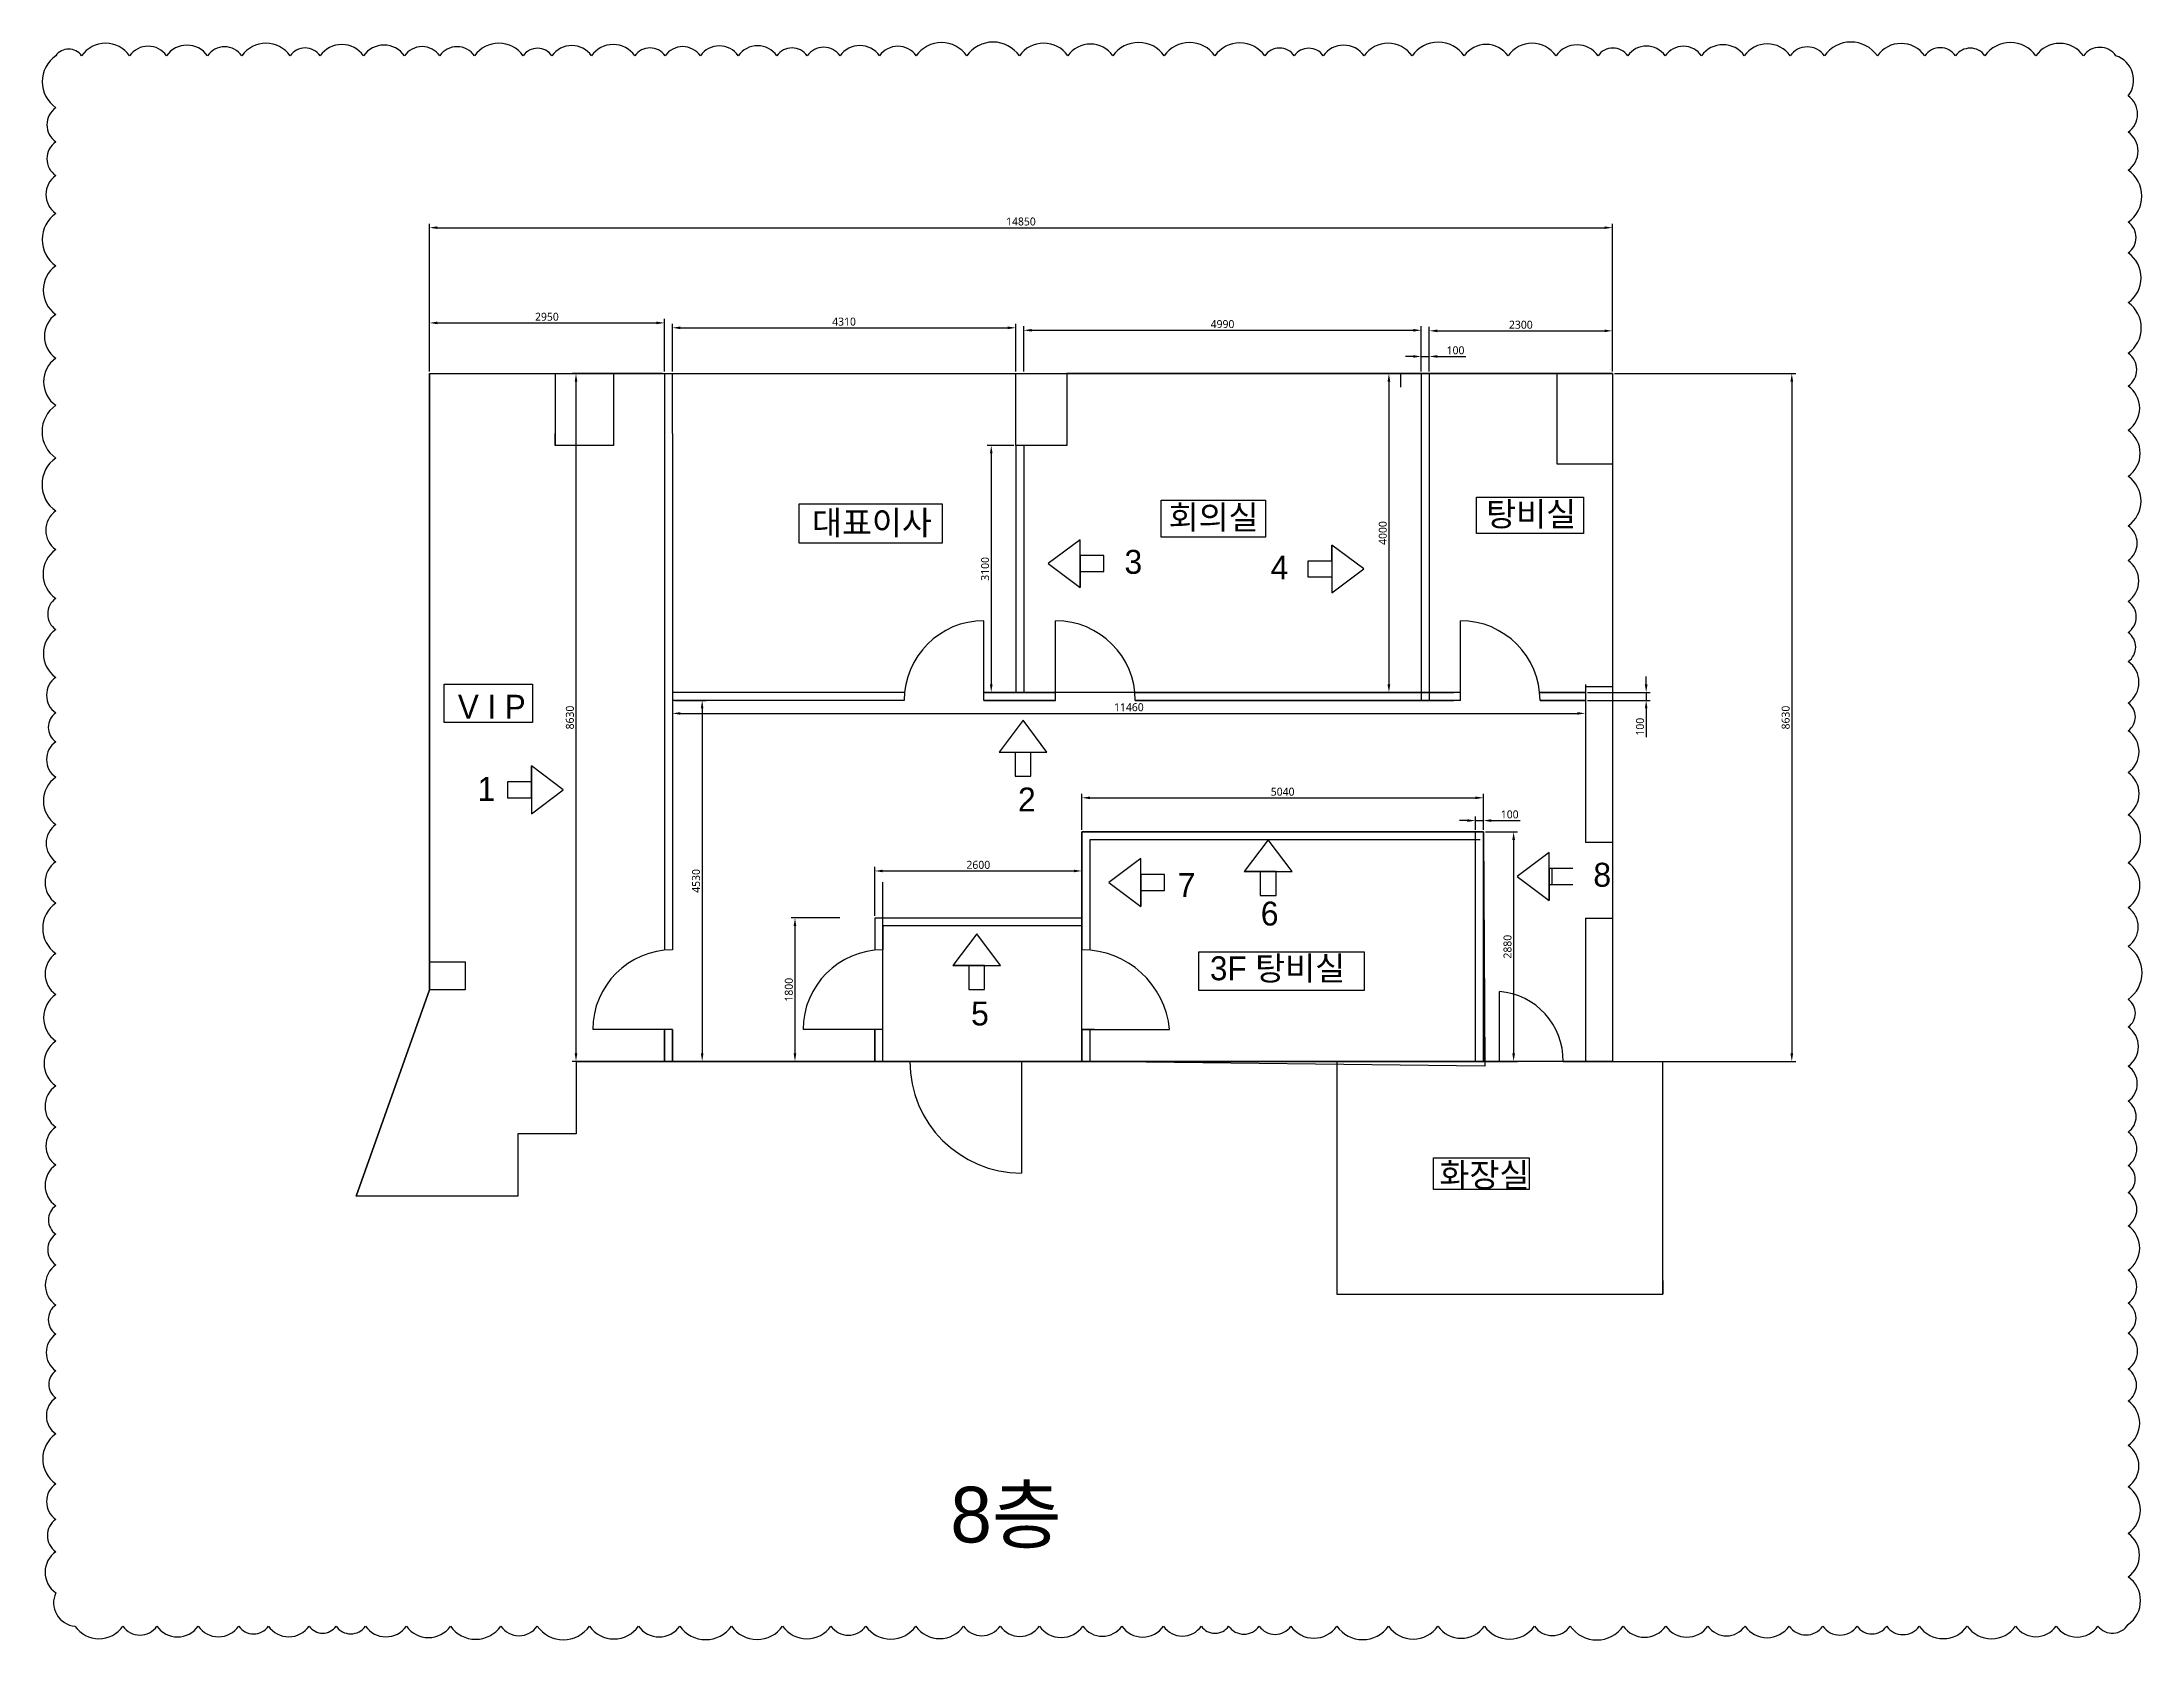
# Model space of a CAD drawing. Header units: millimetres. Extents: x -130754 to 540453, y -575484 to 640875.
# Drawn here: x 438076 to 464436, y -337183 to -317133 of the extents above; entities that cross this region are included whole.
import ezdxf

# ---------------------------------------------------------------- set-up
doc = ezdxf.new("R2010")
doc.units = ezdxf.units.MM
doc.header["$LTSCALE"] = 200
doc.layers.add('e-wire', color=4, linetype='Continuous')
doc.styles.add('굵은굴림체', font='')
doc.styles.add('맑은고딕', font='malgun.ttf')
doc.styles.get('굵은굴림체').set_extended_font_data('TaeGulim')
doc.dimstyles.new('ISO-25', dxfattribs={"dimscale": 40, "dimtxt": 2.5, "dimasz": 2.5, "dimexe": 1.25, "dimexo": 0.625, "dimtad": 1, "dimdec": 0, "dimtxsty": '맑은고딕', "dimcen": 2.5, "dimclrd": 6, "dimclre": 3, "dimadec": 0, "dimazin": 0, "dimtfac": 1, "dimtdec": 0, "dimtmove": 0, "dimatfit": 3, "dimfxl": 1, "dimarcsym": 0})

msp = doc.modelspace()

# ---------------------------------------------------------------- texts
at = {"layer": 'e-wire', "attachment_point": 1, "style": '굵은굴림체'}
for s, insert, char_height in [('{\\fGulim|b0|i0|c129|p50;탕비실}', (456203.4, -322906.4), 300), ('{\\fGulim|b0|i0|c129|p50;대표이사}', (447740.6, -323014.8), 300), ('{\\fGulim|b0|i0|c129|p50;회의실}', (452217.5, -322946.7), 300), ('{\\fGulim|b0|i0|c129|p50;V I P}', (443297, -325323.9), 300), ('{\\fGulim|b0|i0|c129|p50;3F 탕비실}', (452737, -328605.3), 300), ('{\\fGulim|b0|i0|c129|p50;화장실}', (455616.8, -331197.5), 300), ('8{\\fGulim|b0|i0|c129|p50;층}', (449478.2, -335259.9), 700)]:
    msp.add_mtext(s, dxfattribs=dict(at, insert=insert, char_height=char_height))
at = {"layer": 'e-wire', "char_height": 300, "attachment_point": 1, "style": '굵은굴림체'}
for s, insert in [('3', (451662.9, -323505.6)), ('4', (453498.2, -323576.4)), ('1', (443542.3, -326355)), ('2', (450326.7, -326487.2)), ('7', (452331.3, -327558.8)), ('8', (457548.9, -327431.8)), ('6', (453374.2, -327918.6)), ('5', (449738, -329172.7))]:
    msp.add_mtext_dynamic_manual_height_columns(s, width=2.438, gutter_width=208.4, heights=[0], dxfattribs=dict(at, insert=insert))

# ---------------------------------------------------------------- blocks, each defined once
blk = doc.blocks.new('*D535')
at = {"layer": 'DefPoints', "color": 0, "transparency": 16777216}
for p in [(448115, -328124), (447528, -329924), (448115, -329924)]:
    blk.add_point(p, dxfattribs=at)
at = {"layer": 'e-wire', "color": 3, "lineweight": -2, "transparency": 16777216}
for p, q in [((448090, -328124), (447478, -328124)), ((448090, -329924), (447478, -329924))]:
    blk.add_line(p, q, dxfattribs=at)
at = {"layer": 'e-wire', "color": 6, "lineweight": -2, "transparency": 16777216}
blk.add_line((447528, -328224), (447528, -329824), dxfattribs=at)
at = {"layer": 'e-wire', "color": 6, "transparency": 16777216}
for points in [[(447511, -328224), (447544, -328224), (447528, -328124)], [(447511, -329824), (447544, -329824), (447528, -329924)]]:
    blk.add_solid(points, dxfattribs=at)
at = {"layer": 'e-wire', "color": 0, "transparency": 16777216, "insert": (447451, -329024), "char_height": 100, "attachment_point": 5, "rotation": 90, "style": '맑은고딕'}
blk.add_mtext('1800', dxfattribs=at)
blk = doc.blocks.new('*D536')
at = {"layer": 'DefPoints', "color": 0, "transparency": 16777216}
for p in [(451129, -327534), (448529, -328124), (451129, -328124)]:
    blk.add_point(p, dxfattribs=at)
at = {"layer": 'e-wire', "color": 3, "lineweight": -2, "transparency": 16777216}
for p, q in [((448529, -328099), (448529, -327484)), ((451129, -328099), (451129, -327484))]:
    blk.add_line(p, q, dxfattribs=at)
at = {"layer": 'e-wire', "color": 6, "lineweight": -2, "transparency": 16777216}
blk.add_line((448629, -327534), (451029, -327534), dxfattribs=at)
at = {"layer": 'e-wire', "color": 6, "transparency": 16777216}
for points in [[(448629, -327518), (448629, -327551), (448529, -327534)], [(451029, -327518), (451029, -327551), (451129, -327534)]]:
    blk.add_solid(points, dxfattribs=at)
at = {"layer": 'e-wire', "color": 0, "transparency": 16777216, "insert": (449829, -327458), "char_height": 100, "attachment_point": 5, "style": '맑은고딕'}
blk.add_mtext('2600', dxfattribs=at)
blk = doc.blocks.new('*D537')
at = {"layer": 'DefPoints', "color": 0, "transparency": 16777216}
for p in [(450299, -322194), (449991, -325294), (450299, -325294)]:
    blk.add_point(p, dxfattribs=at)
at = {"layer": 'e-wire', "color": 3, "lineweight": -2, "transparency": 16777216}
for p, q in [((450274, -322194), (449941, -322194)), ((450274, -325294), (449941, -325294))]:
    blk.add_line(p, q, dxfattribs=at)
at = {"layer": 'e-wire', "color": 6, "lineweight": -2, "transparency": 16777216}
blk.add_line((449991, -322294), (449991, -325194), dxfattribs=at)
at = {"layer": 'e-wire', "color": 6, "transparency": 16777216}
for points in [[(449975, -322294), (450008, -322294), (449991, -322194)], [(449975, -325194), (450008, -325194), (449991, -325294)]]:
    blk.add_solid(points, dxfattribs=at)
at = {"layer": 'e-wire', "color": 0, "transparency": 16777216, "insert": (449914, -323744), "char_height": 100, "attachment_point": 5, "rotation": 90, "style": '맑은고딕'}
blk.add_mtext('3100', dxfattribs=at)
blk = doc.blocks.new('*D538')
at = {"layer": 'DefPoints', "color": 0, "transparency": 16777216}
for p in [(455389, -321294), (454983, -325294), (455389, -325294)]:
    blk.add_point(p, dxfattribs=at)
at = {"layer": 'e-wire', "color": 3, "lineweight": -2, "transparency": 16777216}
for p, q in [((455364, -321294), (454933, -321294)), ((455364, -325294), (454933, -325294))]:
    blk.add_line(p, q, dxfattribs=at)
at = {"layer": 'e-wire', "color": 6, "lineweight": -2, "transparency": 16777216}
blk.add_line((454983, -321394), (454983, -325194), dxfattribs=at)
at = {"layer": 'e-wire', "color": 6, "transparency": 16777216}
for points in [[(454966, -321394), (455000, -321394), (454983, -321294)], [(454966, -325194), (455000, -325194), (454983, -325294)]]:
    blk.add_solid(points, dxfattribs=at)
at = {"layer": 'e-wire', "color": 0, "transparency": 16777216, "insert": (454906, -323294), "char_height": 100, "attachment_point": 5, "rotation": 90, "style": '맑은고딕'}
blk.add_mtext('4000', dxfattribs=at)
blk = doc.blocks.new('*D539')
at = {"layer": 'DefPoints', "color": 0, "transparency": 16777216}
for p in [(445989, -325170), (457449, -325170), (457449, -325557)]:
    blk.add_point(p, dxfattribs=at)
at = {"layer": 'e-wire', "color": 3, "lineweight": -2, "transparency": 16777216}
for p, q in [((445989, -325195), (445989, -325607)), ((457449, -325195), (457449, -325607))]:
    blk.add_line(p, q, dxfattribs=at)
at = {"layer": 'e-wire', "color": 6, "lineweight": -2, "transparency": 16777216}
blk.add_line((446089, -325557), (457349, -325557), dxfattribs=at)
at = {"layer": 'e-wire', "color": 6, "transparency": 16777216}
for points in [[(446089, -325541), (446089, -325574), (445989, -325557)], [(457349, -325541), (457349, -325574), (457449, -325557)]]:
    blk.add_solid(points, dxfattribs=at)
at = {"layer": 'e-wire', "color": 0, "transparency": 16777216, "insert": (451719, -325480), "char_height": 100, "attachment_point": 5, "style": '맑은고딕'}
blk.add_mtext('11460', dxfattribs=at)
blk = doc.blocks.new('*D540')
at = {"layer": 'DefPoints', "color": 0, "transparency": 16777216}
for p in [(445889, -321294), (444779, -329924), (445889, -329924)]:
    blk.add_point(p, dxfattribs=at)
at = {"layer": 'e-wire', "color": 3, "lineweight": -2, "transparency": 16777216}
for p, q in [((445864, -321294), (444729, -321294)), ((445864, -329924), (444729, -329924))]:
    blk.add_line(p, q, dxfattribs=at)
at = {"layer": 'e-wire', "color": 6, "lineweight": -2, "transparency": 16777216}
blk.add_line((444779, -321394), (444779, -329824), dxfattribs=at)
at = {"layer": 'e-wire', "color": 6, "transparency": 16777216}
for points in [[(444763, -321394), (444796, -321394), (444779, -321294)], [(444763, -329824), (444796, -329824), (444779, -329924)]]:
    blk.add_solid(points, dxfattribs=at)
at = {"layer": 'e-wire', "color": 0, "transparency": 16777216, "insert": (444703, -325609), "char_height": 100, "attachment_point": 5, "rotation": 90, "style": '맑은고딕'}
blk.add_mtext('8630', dxfattribs=at)
blk = doc.blocks.new('*D546')
at = {"layer": 'DefPoints', "color": 0, "transparency": 16777216}
for p in [(456169, -326616), (451129, -327044), (456169, -327044)]:
    blk.add_point(p, dxfattribs=at)
at = {"layer": 'e-wire', "color": 3, "lineweight": -2, "transparency": 16777216}
for p, q in [((451129, -327019), (451129, -326566)), ((456169, -327019), (456169, -326566))]:
    blk.add_line(p, q, dxfattribs=at)
at = {"layer": 'e-wire', "color": 6, "lineweight": -2, "transparency": 16777216}
blk.add_line((451229, -326616), (456069, -326616), dxfattribs=at)
at = {"layer": 'e-wire', "color": 6, "transparency": 16777216}
for points in [[(451229, -326600), (451229, -326633), (451129, -326616)], [(456069, -326600), (456069, -326633), (456169, -326616)]]:
    blk.add_solid(points, dxfattribs=at)
at = {"layer": 'e-wire', "color": 0, "transparency": 16777216, "insert": (453649, -326540), "char_height": 100, "attachment_point": 5, "style": '맑은고딕'}
blk.add_mtext('5040', dxfattribs=at)
blk = doc.blocks.new('*D547')
at = {"layer": 'DefPoints', "color": 0, "transparency": 16777216}
for p in [(456169, -327044), (456169, -329924), (456548, -329924)]:
    blk.add_point(p, dxfattribs=at)
at = {"layer": 'e-wire', "color": 3, "lineweight": -2, "transparency": 16777216}
for p, q in [((456194, -327044), (456598, -327044)), ((456194, -329924), (456598, -329924))]:
    blk.add_line(p, q, dxfattribs=at)
at = {"layer": 'e-wire', "color": 6, "lineweight": -2, "transparency": 16777216}
blk.add_line((456548, -327144), (456548, -329824), dxfattribs=at)
at = {"layer": 'e-wire', "color": 6, "transparency": 16777216}
for points in [[(456532, -327144), (456565, -327144), (456548, -327044)], [(456532, -329824), (456565, -329824), (456548, -329924)]]:
    blk.add_solid(points, dxfattribs=at)
at = {"layer": 'e-wire', "color": 0, "transparency": 16777216, "insert": (456472, -328484), "char_height": 100, "attachment_point": 5, "rotation": 90, "style": '맑은고딕'}
blk.add_mtext('2880', dxfattribs=at)
blk = doc.blocks.new('*D561')
at = {"layer": 'DefPoints', "color": 0, "transparency": 16777216}
for p in [(445889, -320658), (442939, -321294), (445889, -321294)]:
    blk.add_point(p, dxfattribs=at)
at = {"layer": 'e-wire', "color": 3, "lineweight": -2, "transparency": 16777216}
for p, q in [((442939, -321269), (442939, -320608)), ((445889, -321269), (445889, -320608))]:
    blk.add_line(p, q, dxfattribs=at)
at = {"layer": 'e-wire', "color": 6, "lineweight": -2, "transparency": 16777216}
blk.add_line((443039, -320658), (445789, -320658), dxfattribs=at)
at = {"layer": 'e-wire', "color": 6, "transparency": 16777216}
for points in [[(443039, -320641), (443039, -320674), (442939, -320658)], [(445789, -320641), (445789, -320674), (445889, -320658)]]:
    blk.add_solid(points, dxfattribs=at)
at = {"layer": 'e-wire', "color": 0, "transparency": 16777216, "insert": (444414, -320581), "char_height": 100, "attachment_point": 5, "style": '맑은고딕'}
blk.add_mtext('2950', dxfattribs=at)
blk = doc.blocks.new('*D562')
at = {"layer": 'DefPoints', "color": 0, "transparency": 16777216}
for p in [(450299, -320719), (445989, -321294), (450299, -321294)]:
    blk.add_point(p, dxfattribs=at)
at = {"layer": 'e-wire', "color": 3, "lineweight": -2, "transparency": 16777216}
for p, q in [((445989, -321269), (445989, -320669)), ((450299, -321269), (450299, -320669))]:
    blk.add_line(p, q, dxfattribs=at)
at = {"layer": 'e-wire', "color": 6, "lineweight": -2, "transparency": 16777216}
blk.add_line((446089, -320719), (450199, -320719), dxfattribs=at)
at = {"layer": 'e-wire', "color": 6, "transparency": 16777216}
for points in [[(446089, -320702), (446089, -320736), (445989, -320719)], [(450199, -320702), (450199, -320736), (450299, -320719)]]:
    blk.add_solid(points, dxfattribs=at)
at = {"layer": 'e-wire', "color": 0, "transparency": 16777216, "insert": (448144, -320642), "char_height": 100, "attachment_point": 5, "style": '맑은고딕'}
blk.add_mtext('4310', dxfattribs=at)
blk = doc.blocks.new('*D563')
at = {"layer": 'DefPoints', "color": 0, "transparency": 16777216}
for p in [(455389, -320750), (450399, -321294), (455389, -321294)]:
    blk.add_point(p, dxfattribs=at)
at = {"layer": 'e-wire', "color": 3, "lineweight": -2, "transparency": 16777216}
for p, q in [((450399, -321269), (450399, -320700)), ((455389, -321269), (455389, -320700))]:
    blk.add_line(p, q, dxfattribs=at)
at = {"layer": 'e-wire', "color": 6, "lineweight": -2, "transparency": 16777216}
blk.add_line((450499, -320750), (455289, -320750), dxfattribs=at)
at = {"layer": 'e-wire', "color": 6, "transparency": 16777216}
for points in [[(450499, -320733), (450499, -320767), (450399, -320750)], [(455289, -320733), (455289, -320767), (455389, -320750)]]:
    blk.add_solid(points, dxfattribs=at)
at = {"layer": 'e-wire', "color": 0, "transparency": 16777216, "insert": (452894, -320673), "char_height": 100, "attachment_point": 5, "style": '맑은고딕'}
blk.add_mtext('4990', dxfattribs=at)
blk = doc.blocks.new('*D564')
at = {"layer": 'DefPoints', "color": 0, "transparency": 16777216}
for p in [(457789, -320757), (455489, -321294), (457789, -321294)]:
    blk.add_point(p, dxfattribs=at)
at = {"layer": 'e-wire', "color": 3, "lineweight": -2, "transparency": 16777216}
for p, q in [((455489, -321269), (455489, -320707)), ((457789, -321269), (457789, -320707))]:
    blk.add_line(p, q, dxfattribs=at)
at = {"layer": 'e-wire', "color": 6, "lineweight": -2, "transparency": 16777216}
blk.add_line((455589, -320757), (457689, -320757), dxfattribs=at)
at = {"layer": 'e-wire', "color": 6, "transparency": 16777216}
for points in [[(455589, -320741), (455589, -320774), (455489, -320757)], [(457689, -320741), (457689, -320774), (457789, -320757)]]:
    blk.add_solid(points, dxfattribs=at)
at = {"layer": 'e-wire', "color": 0, "transparency": 16777216, "insert": (456639, -320681), "char_height": 100, "attachment_point": 5, "style": '맑은고딕'}
blk.add_mtext('2300', dxfattribs=at)
blk = doc.blocks.new('*D565')
at = {"layer": 'DefPoints', "color": 0, "transparency": 16777216}
for p in [(457789, -319463), (442939, -321294), (457789, -321294)]:
    blk.add_point(p, dxfattribs=at)
at = {"layer": 'e-wire', "color": 3, "lineweight": -2, "transparency": 16777216}
for p, q in [((442939, -321269), (442939, -319413)), ((457789, -321269), (457789, -319413))]:
    blk.add_line(p, q, dxfattribs=at)
at = {"layer": 'e-wire', "color": 6, "lineweight": -2, "transparency": 16777216}
blk.add_line((443039, -319463), (457689, -319463), dxfattribs=at)
at = {"layer": 'e-wire', "color": 6, "transparency": 16777216}
for points in [[(443039, -319446), (443039, -319479), (442939, -319463)], [(457689, -319446), (457689, -319479), (457789, -319463)]]:
    blk.add_solid(points, dxfattribs=at)
at = {"layer": 'e-wire', "color": 0, "transparency": 16777216, "insert": (450364, -319386), "char_height": 100, "attachment_point": 5, "style": '맑은고딕'}
blk.add_mtext('14850', dxfattribs=at)
blk = doc.blocks.new('*D566')
at = {"layer": 'DefPoints', "color": 0, "transparency": 16777216}
for p in [(457789, -321294), (457789, -329924), (460040, -329924)]:
    blk.add_point(p, dxfattribs=at)
at = {"layer": 'e-wire', "color": 3, "lineweight": -2, "transparency": 16777216}
for p, q in [((457814, -321294), (460090, -321294)), ((457814, -329924), (460090, -329924))]:
    blk.add_line(p, q, dxfattribs=at)
at = {"layer": 'e-wire', "color": 6, "lineweight": -2, "transparency": 16777216}
blk.add_line((460040, -321394), (460040, -329824), dxfattribs=at)
at = {"layer": 'e-wire', "color": 6, "transparency": 16777216}
for points in [[(460023, -321394), (460057, -321394), (460040, -321294)], [(460023, -329824), (460057, -329824), (460040, -329924)]]:
    blk.add_solid(points, dxfattribs=at)
at = {"layer": 'e-wire', "color": 0, "transparency": 16777216, "insert": (459963, -325609), "char_height": 100, "attachment_point": 5, "rotation": 90, "style": '맑은고딕'}
blk.add_mtext('8630', dxfattribs=at)
blk = doc.blocks.new('*D578')
at = {"layer": 'DefPoints', "color": 0, "transparency": 16777216}
for p in [(445989, -325394), (445989, -329924), (446363, -329924)]:
    blk.add_point(p, dxfattribs=at)
at = {"layer": 'e-wire', "color": 3, "lineweight": -2, "transparency": 16777216}
for p, q in [((446014, -325394), (446413, -325394)), ((446014, -329924), (446413, -329924))]:
    blk.add_line(p, q, dxfattribs=at)
at = {"layer": 'e-wire', "color": 6, "lineweight": -2, "transparency": 16777216}
blk.add_line((446363, -325494), (446363, -329824), dxfattribs=at)
at = {"layer": 'e-wire', "color": 6, "transparency": 16777216}
for points in [[(446346, -325494), (446379, -325494), (446363, -325394)], [(446346, -329824), (446379, -329824), (446363, -329924)]]:
    blk.add_solid(points, dxfattribs=at)
at = {"layer": 'e-wire', "color": 0, "transparency": 16777216, "insert": (446286, -327659), "char_height": 100, "attachment_point": 5, "rotation": 90, "style": '맑은고딕'}
blk.add_mtext('4530', dxfattribs=at)
blk = doc.blocks.new('*D596')
at = {"layer": 'DefPoints', "color": 0, "transparency": 16777216}
for p in [(455389, -321294), (455489, -321079), (455489, -321294)]:
    blk.add_point(p, dxfattribs=at)
at = {"layer": 'e-wire', "color": 3, "lineweight": -2, "transparency": 16777216}
for p, q in [((455389, -321269), (455389, -321029)), ((455489, -321269), (455489, -321029))]:
    blk.add_line(p, q, dxfattribs=at)
at = {"layer": 'e-wire', "color": 6, "lineweight": -2, "transparency": 16777216}
for p, q in [((455289, -321079), (455189, -321079)), ((455389, -321079), (455489, -321079)), ((455589, -321079), (455949, -321079))]:
    blk.add_line(p, q, dxfattribs=at)
at = {"layer": 'e-wire', "color": 6, "transparency": 16777216}
for points in [[(455289, -321062), (455289, -321095), (455389, -321079)], [(455589, -321062), (455589, -321095), (455489, -321079)]]:
    blk.add_solid(points, dxfattribs=at)
at = {"layer": 'e-wire', "color": 0, "transparency": 16777216, "insert": (455819, -321002), "char_height": 100, "attachment_point": 5, "style": '맑은고딕'}
blk.add_mtext('100', dxfattribs=at)
blk = doc.blocks.new('*D597')
at = {"layer": 'DefPoints', "color": 0, "transparency": 16777216}
for p in [(457449, -325294), (457449, -325394), (458212, -325394)]:
    blk.add_point(p, dxfattribs=at)
at = {"layer": 'e-wire', "color": 6, "lineweight": -2, "transparency": 16777216}
for p, q in [((458212, -325194), (458212, -325094)), ((458212, -325294), (458212, -325394)), ((458212, -325494), (458212, -325854))]:
    blk.add_line(p, q, dxfattribs=at)
at = {"layer": 'e-wire', "color": 3, "lineweight": -2, "transparency": 16777216}
for p, q in [((457474, -325294), (458262, -325294)), ((457474, -325394), (458262, -325394))]:
    blk.add_line(p, q, dxfattribs=at)
at = {"layer": 'e-wire', "color": 6, "transparency": 16777216}
for points in [[(458195, -325194), (458229, -325194), (458212, -325294)], [(458195, -325494), (458229, -325494), (458212, -325394)]]:
    blk.add_solid(points, dxfattribs=at)
at = {"layer": 'e-wire', "color": 0, "transparency": 16777216, "insert": (458135, -325724), "char_height": 100, "attachment_point": 5, "rotation": 90, "style": '맑은고딕'}
blk.add_mtext('100', dxfattribs=at)
blk = doc.blocks.new('*D598')
at = {"layer": 'DefPoints', "color": 0, "transparency": 16777216}
for p in [(456069, -327044), (456169, -326902), (456169, -327044)]:
    blk.add_point(p, dxfattribs=at)
at = {"layer": 'e-wire', "color": 3, "lineweight": -2, "transparency": 16777216}
for p, q in [((456069, -327019), (456069, -326852)), ((456169, -327019), (456169, -326852))]:
    blk.add_line(p, q, dxfattribs=at)
at = {"layer": 'e-wire', "color": 6, "lineweight": -2, "transparency": 16777216}
for p, q in [((455969, -326902), (455869, -326902)), ((456069, -326902), (456169, -326902)), ((456269, -326902), (456629, -326902))]:
    blk.add_line(p, q, dxfattribs=at)
at = {"layer": 'e-wire', "color": 6, "transparency": 16777216}
for points in [[(455969, -326885), (455969, -326919), (456069, -326902)], [(456269, -326885), (456269, -326919), (456169, -326902)]]:
    blk.add_solid(points, dxfattribs=at)
at = {"layer": 'e-wire', "color": 0, "transparency": 16777216, "insert": (456499, -326825), "char_height": 100, "attachment_point": 5, "style": '맑은고딕'}
blk.add_mtext('100', dxfattribs=at)

# ---------------------------------------------------------------- dimensions: what is measured, and where the dimension line sits
at = {"layer": 'e-wire'}
for base, p1, p2, picture, middle in [((457789.4, -319462.5), (442939.4, -321294.4), (457789.4, -321294.4), '*D565', (450364.4, -319385.6)), ((445889.4, -320657.7), (442939.4, -321294.4), (445889.4, -321294.4), '*D561', (444414.4, -320581)), ((450299.4, -320719.1), (445989.4, -321294.4), (450299.4, -321294.4), '*D562', (448144.4, -320642.2)), ((455389.4, -320749.9), (450399.4, -321294.4), (455389.4, -321294.4), '*D563', (452894.4, -320673.2)), ((457789.4, -320757.2), (455489.4, -321294.4), (457789.4, -321294.4), '*D564', (456639.4, -320680.5)), ((455489.4, -321078.6), (455389.4, -321294.4), (455489.4, -321294.4), '*D596', (455819.1, -321001.6)), ((457449.4, -325557.3), (445989.4, -325170.1), (457449.4, -325170.1), '*D539', (451719.4, -325480.3)), ((456169.4, -326616.4), (451129.4, -327044.4), (456169.4, -327044.4), '*D546', (453649.4, -326539.7)), ((456169.4, -326902.1), (456069.4, -327044.4), (456169.4, -327043.8), '*D598', (456499.1, -326825.1)), ((451129.4, -327534.3), (448529.4, -328124.4), (451129.4, -328124.4), '*D536', (449829.4, -327457.6))]:
    dim = msp.add_linear_dim(base=base, p1=p1, p2=p2, dimstyle='ISO-25', dxfattribs=at)
    dim.commit()
    dim.dimension.update_dxf_attribs({"geometry": picture, "text_midpoint": middle})
for base, p1, p2, picture, middle in [((444779.4, -329924.4), (445889.4, -321294.4), (445889.4, -329924.4), '*D540', (444702.7, -325609.4)), ((454983.1, -325294.4), (455389.4, -321294.4), (455389.4, -325294.4), '*D538', (454906.5, -323294.4)), ((460040, -329924.4), (457789.4, -321294.4), (457789.4, -329924.4), '*D566', (459963.3, -325609.4)), ((449991.4, -325294.4), (450299.4, -322194.4), (450299.4, -325294.4), '*D537', (449914.5, -323744.4)), ((458212, -325394.4), (457449.4, -325294.4), (457449.4, -325394.4), '*D597', (458135.1, -325724.1)), ((446362.7, -329924.4), (445989.4, -325394.4), (445989.4, -329924.4), '*D578', (446286, -327659.4)), ((456548.3, -329924.4), (456169.4, -327044.4), (456169.4, -329924.4), '*D547', (456471.6, -328484.4)), ((447527.8, -329924.4), (448114.6, -328124.4), (448114.6, -329924.4), '*D535', (447450.9, -329024.4))]:
    dim = msp.add_linear_dim(base=base, p1=p1, p2=p2, angle=90, dimstyle='ISO-25', dxfattribs=at)
    dim.commit()
    dim.dimension.update_dxf_attribs({"geometry": picture, "text_midpoint": middle})

# ---------------------------------------------------------------- linework, layer by layer
at = {"layer": 'e-wire'}
for p, q in [((442939.4, -321294.4), (457789.4, -321294.4)), ((442939.4, -321294.4), (442939.4, -329024.4)), ((442939.4, -321294.4), (457789.4, -321294.4)), ((444519.4, -321294.4), (444519.4, -322194.4)), ((445249.4, -321294.4), (445249.4, -322194.4)), ((445889.4, -321294.4), (445889.4, -328529.4)), ((445989.4, -322044.4), (445989.4, -321294.4)), ((450299.4, -322194.4), (450299.4, -321294.4)), ((457039.4, -321294.4), (450939.4, -321294.4)), ((450939.4, -321294.4), (450939.4, -322194.4)), ((457039.4, -321294.4), (450939.4, -321294.4)), ((457789.4, -321294.4), (455129.4, -321294.4)), ((455129.4, -321294.4), (455129.4, -321464.4)), ((457789.4, -321294.4), (455129.4, -321294.4)), ((455389.4, -321294.4), (455389.4, -325394.4)), ((457789.4, -321294.4), (455489.4, -321294.4)), ((455489.4, -321294.4), (455489.4, -325394.4)), ((457789.4, -321294.4), (457039.4, -321294.4)), ((457089.4, -321294.4), (457089.4, -322424.4)), ((457789.4, -321294.4), (457789.4, -329924.4)), ((457789.4, -321294.4), (457789.4, -325294.4)), ((442939.4, -322044.4), (442939.4, -328674.4)), ((444519.4, -322194.4), (444519.4, -322044.4)), ((445989.4, -322044.4), (445989.4, -328524.4)), ((445249.4, -322194.4), (444519.4, -322194.4)), ((450939.4, -322194.4), (450299.4, -322194.4)), ((450299.4, -322194.4), (450299.4, -325294.4)), ((450939.4, -322194.4), (450299.4, -322194.4)), ((450399.4, -322194.4), (450399.4, -325294.4)), ((457089.4, -322424.4), (457789.4, -322424.4)), ((457789.4, -322424.4), (457789.4, -325224.4)), ((451106.5, -323377.5), (450706.5, -323677.5)), ((451106.5, -323577.5), (451106.5, -323377.5)), ((451106.5, -323977.5), (451106.5, -323377.5)), ((450706.5, -323677.5), (451106.5, -323977.5)), ((451406.5, -323577.5), (451106.5, -323577.5)), ((451106.5, -323577.5), (451106.5, -323777.5)), ((451406.5, -323777.5), (451406.5, -323577.5)), ((453966.9, -323645.3), (453966.9, -323845.3)), ((454266.9, -323645.3), (453966.9, -323645.3)), ((454266.9, -323645.3), (454266.9, -323445.3)), ((454266.9, -323445.3), (454266.9, -324045.3)), ((454666.9, -323745.3), (454266.9, -323445.3)), ((451106.5, -323777.5), (451406.5, -323777.5)), ((451106.5, -323777.5), (451106.5, -323977.5)), ((453966.9, -323845.3), (454266.9, -323845.3)), ((454266.9, -324045.3), (454666.9, -323745.3)), ((454266.9, -323845.3), (454266.9, -324045.3)), ((449899.4, -325394.4), (449899.4, -324394.4)), ((450799.4, -325394.4), (450799.4, -324394.4)), ((450799.4, -325394.4), (450799.4, -324394.4)), ((455879.4, -325394.4), (455879.4, -324394.4)), ((457789.4, -325224.4), (457449.4, -325224.4)), ((457449.4, -325224.4), (457449.4, -327174.4)), ((448904.4, -325294.4), (445989.4, -325294.4)), ((448899.4, -325394.4), (445989.4, -325394.4)), ((449899.4, -325294.4), (450799.4, -325294.4)), ((450299.4, -325294.4), (449899.4, -325294.4)), ((455879.4, -325294.4), (449899.4, -325294.4)), ((449899.4, -325394.4), (450799.4, -325394.4)), ((450799.4, -325394.4), (449899.4, -325394.4)), ((451794.4, -325294.4), (455799.4, -325294.4)), ((451799.4, -325394.4), (455799.4, -325394.4)), ((455879.4, -325394.4), (451799.4, -325394.4)), ((457449.4, -325294.4), (456874.4, -325294.4)), ((456874.4, -325294.4), (457449.4, -325294.4)), ((457449.4, -325294.4), (456874.4, -325294.4)), ((457449.4, -325394.4), (456879.4, -325394.4)), ((456879.4, -325394.4), (457449.4, -325394.4)), ((450390, -325643), (450090, -326043)), ((450690, -326043), (450390, -325643)), ((450090, -326043), (450690, -326043)), ((450290, -326043), (450290, -326343)), ((450490, -326343), (450490, -326043)), ((450490, -326043), (450690, -326043)), ((444219.5, -326416.2), (444219.5, -326216.2)), ((444219.5, -326216.2), (444219.5, -326816.2)), ((444619.5, -326516.2), (444219.5, -326216.2)), ((443919.5, -326416.2), (443919.5, -326616.2)), ((444219.5, -326416.2), (443919.5, -326416.2)), ((444219.5, -326616.2), (444219.5, -326416.2)), ((444219.5, -326816.2), (444619.5, -326516.2)), ((450290, -326343), (450490, -326343)), ((443919.5, -326616.2), (444219.5, -326616.2)), ((444219.5, -326616.2), (444219.5, -326816.2)), ((456169.4, -327044.4), (451129.4, -327044.4)), ((451129.4, -327044.4), (451129.4, -328524.4)), ((456129.4, -327044.4), (451129.4, -327044.4)), ((456069.4, -329924.4), (456069.4, -327044.4)), ((456169.4, -327044.4), (456169.4, -329924.4)), ((456169.4, -329924.4), (456169.4, -327044.4)), ((451229.4, -327144.4), (451229.4, -328528.6)), ((456129.4, -327144.4), (451229.4, -327144.4)), ((451867, -327378.7), (451467, -327678.7)), ((451867, -327578.7), (451867, -327378.7)), ((451867, -327978.7), (451867, -327378.7)), ((453467.8, -327142.2), (453167.8, -327542.2)), ((453767.8, -327542.2), (453467.8, -327142.2)), ((456992.5, -327303.7), (456592.5, -327603.7)), ((456992.5, -327503.7), (456992.5, -327303.7)), ((456992.5, -327903.7), (456992.5, -327303.7)), ((457449.4, -327174.4), (457789.4, -327174.4)), ((452167, -327578.7), (451867, -327578.7)), ((451867, -327578.7), (451867, -327778.7)), ((452167, -327778.7), (452167, -327578.7)), ((453367.8, -327542.2), (453167.8, -327542.2)), ((453167.8, -327542.2), (453767.8, -327542.2)), ((453567.8, -327542.2), (453367.8, -327542.2)), ((453367.8, -327542.2), (453367.8, -327842.2)), ((453567.8, -327842.2), (453567.8, -327542.2)), ((453567.8, -327542.2), (453767.8, -327542.2)), ((456169.4, -329924.4), (456169.4, -327644.4)), ((456592.5, -327603.7), (456992.5, -327903.7)), ((457292.5, -327503.7), (456992.5, -327503.7)), ((456992.5, -327503.7), (456992.5, -327703.7)), ((457031.2, -327703.7), (457031.2, -327503.7)), ((448629.4, -329924.4), (448629.4, -327673.8)), ((451467, -327678.7), (451867, -327978.7)), ((451867, -327778.7), (452167, -327778.7)), ((451867, -327778.7), (451867, -327978.7)), ((453367.8, -327842.2), (453567.8, -327842.2)), ((456992.5, -327703.7), (457292.5, -327703.7)), ((456992.5, -327703.7), (456992.5, -327903.7)), ((448529.4, -328124.4), (448529.4, -328529.4)), ((451129.4, -328124.4), (448529.4, -328124.4)), ((451129.4, -328124.4), (448629.4, -328124.4)), ((457449.4, -328124.4), (457789.4, -328124.4)), ((457449.4, -328124.4), (457449.4, -329924.4)), ((451129.4, -328224.4), (448629.4, -328224.4)), ((451129.4, -328224.4), (448629.4, -328224.4)), ((448629.4, -328224.4), (448629.4, -328524.4)), ((449808.4, -328321), (449508.4, -328721)), ((450108.4, -328721), (449808.4, -328321)), ((451129.4, -328224.4), (451129.4, -328524.4)), ((451129.4, -328524.4), (451129.4, -328224.4)), ((442939.4, -328674.4), (443389.4, -328674.4)), ((443389.4, -328674.4), (443389.4, -329024.4)), ((449708.4, -328721), (449508.4, -328721)), ((449508.4, -328721), (450108.4, -328721)), ((449908.4, -328721), (449708.4, -328721)), ((449708.4, -328721), (449708.4, -329021)), ((449908.4, -329021), (449908.4, -328721)), ((449908.4, -328721), (450108.4, -328721)), ((442939.4, -329024.4), (442019.4, -331614.4)), ((443389.4, -329024.4), (442939.4, -329024.4)), ((449708.4, -329021), (449908.4, -329021)), ((456369.4, -329924.4), (456369.4, -329048.2)), ((445989.4, -329524.4), (444989.4, -329524.4)), ((445889.4, -329924.4), (445889.4, -329524.4)), ((445889.4, -329924.4), (445889.4, -329524.4)), ((445889.4, -329524.4), (445889.4, -329924.4)), ((445889.4, -329524.4), (445889.4, -329924.4)), ((445989.4, -329924.4), (445989.4, -329524.4)), ((445989.4, -329524.4), (445989.4, -329924.4)), ((445989.4, -329924.4), (445989.4, -329524.4)), ((445989.4, -329924.4), (445989.4, -329524.4)), ((445989.4, -329524.4), (445989.4, -329924.4)), ((448629.4, -329524.4), (447629.4, -329524.4)), ((448529.4, -329524.4), (448529.4, -329924.4)), ((448529.4, -329924.4), (448529.4, -329524.4)), ((448529.4, -329524.4), (448529.4, -329924.4)), ((451129.4, -329524.4), (451129.4, -329924.4)), ((451129.4, -329924.4), (451129.4, -329524.4)), ((451129.4, -329924.4), (451129.4, -329524.4)), ((451129.4, -329524.4), (452127.4, -329524.4)), ((451289.4, -329524.4), (451129.4, -329524.4)), ((451129.4, -329524.4), (452229.4, -329524.4)), ((451129.4, -329524.4), (452129.4, -329524.4)), ((451129.4, -329524.4), (452229.4, -329524.4)), ((451129.4, -329924.4), (451129.4, -329524.4)), ((451129.4, -329524.4), (451129.4, -329924.4)), ((451229.4, -329524.4), (451229.4, -329924.4)), ((444779.4, -329924.4), (456369.4, -329924.4)), ((451129.4, -329924.4), (444779.4, -329924.4)), ((444779.4, -329924.4), (444779.4, -330834.4)), ((448954.4, -329924.4), (446544.4, -329924.4)), ((451129.4, -329924.4), (448329.4, -329924.4)), ((451129.4, -329924.4), (448529.4, -329924.4)), ((450369.4, -329924.4), (448954.4, -329924.4)), ((451129.4, -329924.4), (450369.4, -329924.4)), ((450369.4, -329924.4), (450369.4, -331324.4)), ((456369.4, -329924.4), (450939.4, -329924.4)), ((456269.4, -329924.4), (454039.4, -329924.4)), ((456269.4, -329924.4), (454039.4, -329924.4)), ((454329.4, -329924.4), (454329.4, -332844.4)), ((456369.4, -329924.4), (455129.4, -329924.4)), ((456169.4, -329924.4), (456369.4, -329924.4)), ((456369.4, -329924.4), (456169.4, -329924.4)), ((456369.4, -329924.4), (456269.4, -329924.4)), ((457789.4, -329924.4), (457169.4, -329924.4)), ((457449.4, -329924.4), (457169.4, -329924.4)), ((457169.4, -329924.4), (457789.4, -329924.4)), ((457789.4, -329924.4), (458419.4, -329924.4)), ((458419.4, -332844.4), (458419.4, -329924.4)), ((444779.4, -330834.4), (444049.4, -330834.4)), ((444049.4, -330834.4), (444049.4, -331614.4)), ((444049.4, -331614.4), (442019.4, -331614.4)), ((454329.4, -332844.4), (458419.4, -332844.4)), ((456269.4, -332844.4), (458419.4, -332844.4)), ((456269.4, -332844.4), (457269.4, -332844.4)), ((456269.4, -332844.4), (458419.4, -332844.4)), ((458419.4, -332674.4), (458419.4, -332844.4))]:
    msp.add_line(p, q, dxfattribs=at)
msp.add_lwpolyline([(438249.2, -317306.3, 0.5205671), (438249.2, -317957.3, 0.5205671), (438249.2, -318385.7, 0.5205671), (438249.2, -318809.8, 0.5205671), (438249.2, -319283, 0.5205671), (438249.2, -319942.2, 0.5205671), (438249.2, -320550.3, 0.5205671), (438249.2, -321101.1, 0.5205671), (438249.2, -321691.6, 0.5205671), (438249.2, -322353.2, 0.5205671), (438249.2, -323017.1, 0.5205671), (438249.2, -323502.4, 0.5205671), (438249.2, -324115.3, 0.5205671), (438249.2, -324505.9, 0.5205671), (438249.2, -325104.9, 0.5205671), (438249.2, -325551.4, 0.5205671), (438249.2, -325913.9, 0.5205671), (438249.2, -326358, 0.5205671), (438249.2, -326953.1, 0.5205671), (438249.2, -327418.5, 0.5205671), (438249.2, -327937.2, 0.5205671), (438249.2, -328568.4, 0.5205671), (438249.2, -329083.2, 0.5205671), (438249.2, -329668, 0.5205671), (438249.2, -330230.3, 0.5205671), (438249.2, -330747.4, 0.5205671), (438249.2, -331222.8, 0.5205671), (438249.2, -331735.3, 0.5205671), (438249.2, -332091.6, 0.5205671), (438249.2, -332477.1, 0.5205671), (438249.2, -332981.7, 0.5205671), (438249.2, -333345.3, 0.5205671), (438249.2, -333807.1, 0.5205671), (438249.2, -334143.4, 0.5205671), (438249.2, -334597.7, 0.5205671), (438249.2, -335224.6, 0.5205671), (438249.2, -335669.3, 0.5205671), (438249.2, -336075.1, 0.5205671), (438249.2, -336591.2, 0.5205671), (438490.5, -337009.8, 0.5205671), (439092.8, -337009.8, 0.5205671), (439519, -337009.8, 0.5205671), (440036.1, -337009.8, 0.5205671), (440546.3, -337009.8, 0.5205671), (440918.6, -337009.8, 0.5205671), (441429.8, -337009.8, 0.5205671), (441767.9, -337009.8, 0.5205671), (442137, -337009.8, 0.5205671), (442650.3, -337009.8, 0.5205671), (443203.3, -337009.8, 0.5205671), (443835, -337009.8, 0.5205671), (444293.1, -337009.8, 0.5205671), (444947.9, -337009.8, 0.5205671), (445562.8, -337009.8, 0.5205671), (446081.6, -337009.8, 0.5205671), (446731.5, -337009.8, 0.5205671), (447373, -337009.8, 0.5205671), (447979.7, -337009.8, 0.5205671), (448417.2, -337009.8, 0.5205671), (449044.1, -337009.8, 0.5205671), (449644.4, -337009.8, 0.5205671), (450104.3, -337009.8, 0.5205671), (450596.3, -337009.8, 0.5205671), (451142, -337009.8, 0.5205671), (451630.1, -337009.8, 0.5205671), (452153.5, -337009.8, 0.5205671), (452628.9, -337009.8, 0.5205671), (452971.2, -337009.8, 0.5205671), (453355.7, -337009.8, 0.5205671), (453751.9, -337009.8, 0.5205671), (454330.4, -337009.8, 0.5205671), (454978.2, -337009.8, 0.5205671), (455597.5, -337009.8, 0.5205671), (456182, -337009.8, 0.5205671), (456809.5, -337009.8, 0.5205671), (457258.9, -337009.8, 0.5205671), (457924.4, -337009.8, 0.5205671), (458458, -337009.8, 0.5205671), (458986.9, -337009.8, 0.5205671), (459452.7, -337009.8, 0.5205671), (460006.8, -337009.8, 0.5205671), (460428.9, -337009.8, 0.5205671), (460859.1, -337009.8, 0.5205671), (461230.8, -337009.8, 0.5205671), (461639.7, -337009.8, 0.5205671), (462241.3, -337009.8, 0.5205671), (462849.7, -337009.8, 0.5205671), (463357.6, -337009.8, 0.5205671), (463882.6, -337009.8, 0.5205671), (464262.1, -336987.6, 0.5205671), (464262.1, -336391.2, 0.5205671), (464262.1, -335846.8, 0.5205671), (464262.1, -335260.2, 0.5205671), (464262.1, -334740.9, 0.5205671), (464262.1, -334184.5, 0.5205671), (464262.1, -333783.7, 0.5205671), (464262.1, -333334.3, 0.5205671), (464262.1, -332956.8, 0.5205671), (464262.1, -332543.8, 0.5205671), (464262.1, -331987.6, 0.5205671), (464262.1, -331569.8, 0.5205671), (464262.1, -331231.1, 0.5205671), (464262.1, -330810.2, 0.5205671), (464262.1, -330423.1, 0.5205671), (464262.1, -329983.2, 0.5205671), (464262.1, -329491.6, 0.5205671), (464262.1, -329145.6, 0.5205671), (464262.1, -328479, 0.5205671), (464262.1, -327994.2, 0.5205671), (464262.1, -327430.1, 0.5205671), (464262.1, -326828.2, 0.5205671), (464262.1, -326299.5, 0.5205671), (464262.1, -325774.1, 0.5205671), (464262.1, -325427.4, 0.5205671), (464262.1, -324906.3, 0.5205671), (464262.1, -324542, 0.5205671), (464262.1, -324151.4, 0.5205671), (464262.1, -323638.6, 0.5205671), (464262.1, -323203, 0.5205671), (464262.1, -322582.9, 0.5205671), (464262.1, -322004.2, 0.5205671), (464262.1, -321450.1, 0.5205671), (464262.1, -321037.5, 0.5205671), (464262.1, -320403.5, 0.5205671), (464262.1, -319778.5, 0.5205671), (464262.1, -319394.8, 0.5205671), (464262.1, -318740.4, 0.5205671), (464262.1, -318264.3, 0.5205671), (464262.1, -317810.4, 0.5205671), (464108.8, -317306.3, 0.5205671), (463701.7, -317306.3, 0.5205671), (463103.1, -317306.3, 0.5205671), (462464.7, -317306.3, 0.5205671), (462096.4, -317306.3, 0.5205671), (461708.5, -317306.3, 0.5205671), (461114.1, -317306.3, 0.5205671), (460449.7, -317306.3, 0.5205671), (460019.6, -317306.3, 0.5205671), (459444, -317306.3, 0.5205671), (458908.2, -317306.3, 0.5205671), (458450.3, -317306.3, 0.5205671), (457980.4, -317306.3, 0.5205671), (457607.4, -317306.3, 0.5205671), (457080.7, -317306.3, 0.5205671), (456477.7, -317306.3, 0.5205671), (455928.5, -317306.3, 0.5205671), (455274.5, -317306.3, 0.5205671), (454670.5, -317306.3, 0.5205671), (454158.9, -317306.3, 0.5205671), (453795.1, -317306.3, 0.5205671), (453424.2, -317306.3, 0.5205671), (452799.1, -317306.3, 0.5205671), (452162.1, -317306.3, 0.5205671), (451518.7, -317306.3, 0.5205671), (450953.5, -317306.3, 0.5205671), (450345.2, -317306.3, 0.5205671), (449684.2, -317306.3, 0.5205671), (449050.7, -317306.3, 0.5205671), (448589.4, -317306.3, 0.5205671), (448093.5, -317306.3, 0.5205671), (447681.7, -317306.3, 0.5205671), (447299.4, -317306.3, 0.5205671), (446816.1, -317306.3, 0.5205671), (446339.9, -317306.3, 0.5205671), (445897.6, -317306.3, 0.5205671), (445517, -317306.3, 0.5205671), (444974.1, -317306.3, 0.5205671), (444477.4, -317306.3, 0.5205671), (444115.6, -317306.3, 0.5205671), (443506.5, -317306.3, 0.5205671), (443068.3, -317306.3, 0.5205671), (442626.6, -317306.3, 0.5205671), (442112.1, -317306.3, 0.5205671), (441567.2, -317306.3, 0.5205671), (441190.6, -317306.3, 0.5205671), (440584.4, -317306.3, 0.5205671), (440152.7, -317306.3, 0.5205671), (439640.3, -317306.3, 0.5205671), (439176.6, -317306.3, 0.5205671), (438573.5, -317306.3, 0.5205671)], format="xyb", close=True, dxfattribs=at)
for points in [[(457789.4, -321294.4), (457789.4, -329924.4), (444779.4, -329924.4), (444779.4, -330834.4), (444049.4, -330834.4), (444049.4, -331614.4), (442019.4, -331614.4), (442939.4, -329024.4), (442939.4, -321294.4), (457789.4, -321294.4)], [(451129.4, -327044.4), (456169.4, -327044.4), (456188.3, -329984.4), (451229.4, -329924.4), (451129.4, -329924.4), (451129.4, -327044.4)]]:
    msp.add_lwpolyline(points, dxfattribs=at)
for points in [[(452125.1, -322882.8), (453431.8, -322882.8), (453431.8, -323344.3), (452125.1, -323344.3)], [(456081, -322842.1), (457424.2, -322842.1), (457424.2, -323298.4), (456081, -323298.4)], [(447578.6, -322928.7), (449375.8, -322928.7), (449375.8, -323421), (447578.6, -323421)], [(443124.3, -325191.7), (444233.9, -325191.7), (444233.9, -325673.3), (443124.3, -325673.3)], [(452598.3, -328547.9), (454673.5, -328547.9), (454673.5, -329033.9), (452598.3, -329033.9)], [(455544.4, -331131.9), (456744.9, -331131.9), (456744.9, -331532.3), (455544.4, -331532.3)]]:
    msp.add_lwpolyline(points, close=True, dxfattribs=at)
for centre, radius, start, end in [((449899.4, -325394.4), 1000, 90, 180), ((450799.4, -325394.4), 1000, 0, 90), ((455879.4, -325394.4), 1000, 0, 90), ((455879.4, -325394.4), 1000, 0, 90), ((445989.4, -329524.4), 1000, 90, 180), ((448629.4, -329524.4), 1000, 90, 180), ((451132.9, -329625.5), 1101.1, 5.26927, 90.18336), ((456304.5, -329910.7), 865, 359.09261, 85.69954), ((450369.4, -329924.4), 1399.9, 180, 270)]:
    msp.add_arc(centre, radius, start, end, dxfattribs=at)

msp.set_redraw_order([(e.dxf.handle, doc.entitydb.next_handle()) for e in msp.query("TEXT MTEXT ATTDEF DIMENSION ARC_DIMENSION")])  # texts and dimensions are drawn at this point

doc.saveas('drawing.dxf')
